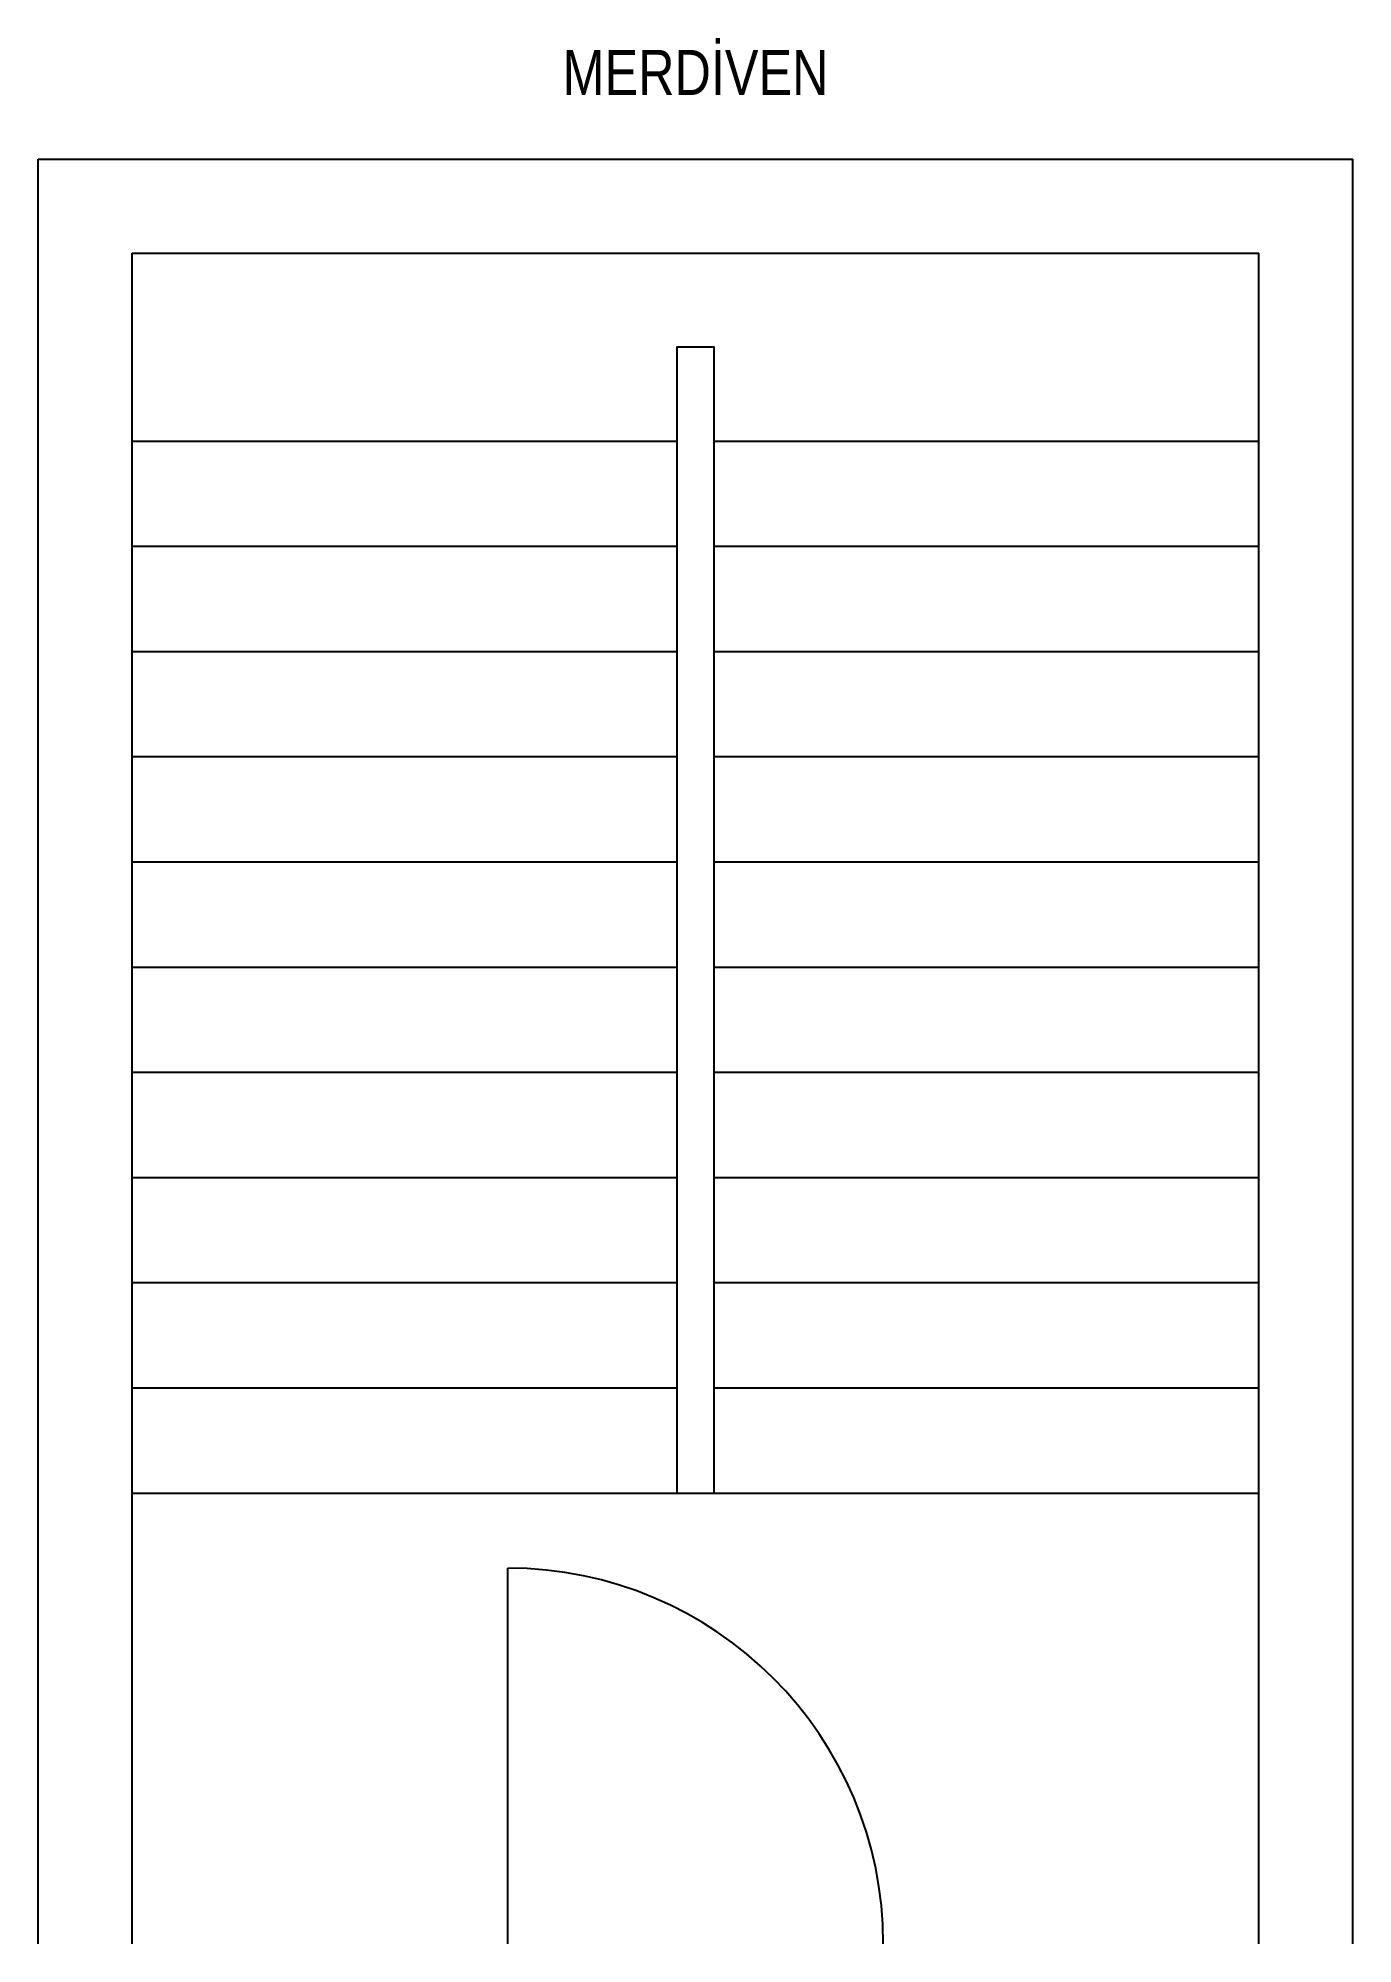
# Model space of a CAD drawing. Header units: centimetres. Extents: x 0 to 9130, y -568 to 3288.
# Drawn here: x 125 to 475, y 2500 to 3007 of the extents above; entities that cross this region are included whole.
import ezdxf
from ezdxf.enums import TextEntityAlignment as Align

# ---------------------------------------------------------------- set-up
doc = ezdxf.new("R2010")
doc.units = ezdxf.units.CM
for name, color, linetype in [('ROTAS-MIMARI-DUVAR', 8, 'Continuous'), ('ROTAS-MIMARI-KAPI', 8, 'Continuous'), ('ROTAS-MIMARI-MAHAL', 7, 'Continuous'), ('ROTAS-MIMARI-MERDIVEN', 8, 'Continuous')]:
    doc.layers.add(name, color=color, linetype=linetype)
doc.styles.add('ROTAS', font='arial.ttf')

msp = doc.modelspace()

# ---------------------------------------------------------------- linework, layer by layer
at = {"layer": 'ROTAS-MIMARI-DUVAR'}
for p, q in [((125, 2975), (475, 2975)), ((125, 2500), (125, 2975)), ((475, 2500), (475, 2975)), ((150, 2950), (450, 2950)), ((150, 2500), (150, 2950)), ((450, 2500), (450, 2950))]:
    msp.add_line(p, q, dxfattribs=at)
at = {"layer": 'ROTAS-MIMARI-KAPI'}
msp.add_line((250, 2500), (250, 2600), dxfattribs=at)
msp.add_arc((250, 2500), 100, 0, 90, dxfattribs=at)
at = {"layer": 'ROTAS-MIMARI-MERDIVEN'}
msp.add_lwpolyline([(295, 2620), (305, 2620), (305, 2925), (295, 2925)], close=True, dxfattribs=at)
for points in [[(150, 2900), (295, 2900)], [(305, 2900), (450, 2900)], [(150, 2872), (295, 2872)], [(305, 2872), (450, 2872)], [(150, 2844), (295, 2844)], [(305, 2844), (450, 2844)], [(150, 2816), (295, 2816)], [(305, 2816), (450, 2816)], [(150, 2788), (295, 2788)], [(305, 2788), (450, 2788)], [(150, 2760), (295, 2760)], [(305, 2760), (450, 2760)], [(150, 2732), (295, 2732)], [(305, 2732), (450, 2732)], [(150, 2704), (295, 2704)], [(305, 2704), (450, 2704)], [(150, 2676), (295, 2676)], [(305, 2676), (450, 2676)], [(150, 2648), (295, 2648)], [(305, 2648), (450, 2648)], [(150, 2620), (295, 2620)], [(305, 2620), (450, 2620)]]:
    msp.add_lwpolyline(points, dxfattribs=at)

# ---------------------------------------------------------------- wipeouts: each hides what was drawn before it
msp.add_wipeout([(266.88, 2990), (333.12, 2990), (333.12, 3006.2), (266.88, 3006.2)])

# ---------------------------------------------------------------- next in the draw order: texts
at = {"layer": 'ROTAS-MIMARI-MAHAL', "style": 'ROTAS', "width": 0.8}
msp.add_text('MERDİVEN', height=12, dxfattribs=at).set_placement((300, 2998.1), align=Align.MIDDLE_CENTER)

doc.saveas('drawing.dxf')
